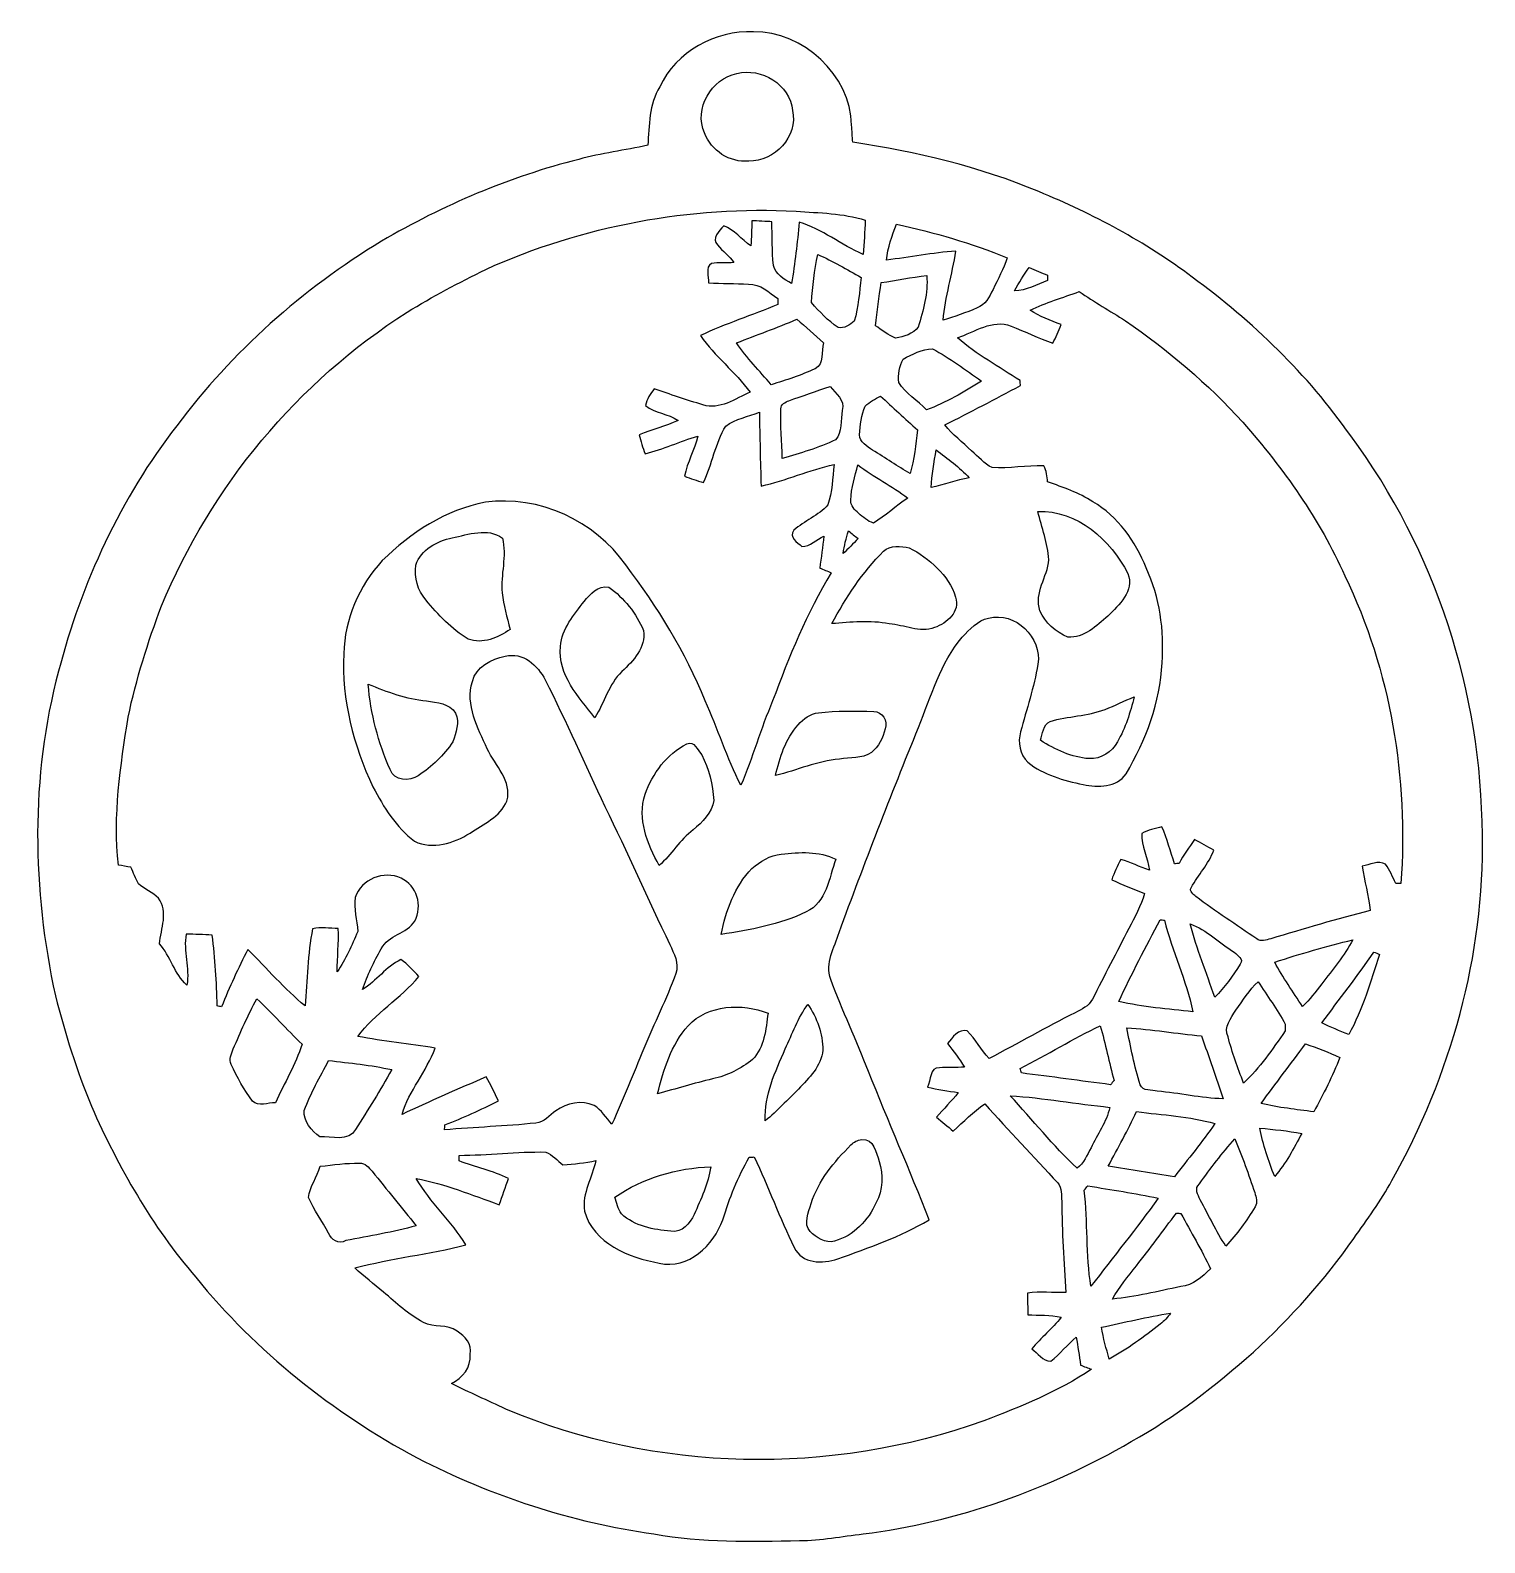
# Model space of a CAD drawing. Header units: centimetres. Extents: x -14.2 to 14.1, y -14.7 to 14.7.
import ezdxf

# ---------------------------------------------------------------- set-up
doc = ezdxf.new("R2010")
doc.units = ezdxf.units.CM
doc.header["$MEASUREMENT"] = 0
doc.layers.add('Layer 1', color=7, linetype='Continuous')

msp = doc.modelspace()

# ---------------------------------------------------------------- linework, layer by layer
at = {"layer": 'Layer 1', "color": 253}
for points, knots in [([(-1.92758, 13.63768), (-1.61219, 14.32313), (-0.84279, 14.74011), (-0.10195, 14.71224), (-0.10195, 14.71224), (0.86713, 14.7133), (1.78576, 13.87369), (1.80834, 12.89332), (1.80834, 12.89332), (1.81469, 12.78149), (1.82421, 12.6686), (1.83092, 12.55677), (1.83092, 12.55677), (3.07058, 12.37544), (4.29754, 12.08123), (5.455, 11.59581), (5.455, 11.59581), (6.51122, 11.15766), (7.53075, 10.61826), (8.4455, 9.92858), (8.4455, 9.92858), (9.62448, 9.06498), (10.69093, 8.03839), (11.5316, 6.8386), (11.5316, 6.8386), (13.18472, 4.60834), (14.08042, 1.83797), (14.09594, -0.93486), (14.09594, -0.93486), (14.14286, -3.2893), (13.47999, -5.62786), (12.33346, -7.67503), (12.33346, -7.67503), (12.11721, -8.07085), (11.85122, -8.43562), (11.59051, -8.80251), (11.59051, -8.80251), (11.02924, -9.61355), (10.35967, -10.34415), (9.63824, -11.01513), (9.63824, -11.01513), (8.89741, -11.6653), (8.11953, -12.28125), (7.25417, -12.75997), (7.25417, -12.75997), (5.65291, -13.69166), (3.87279, -14.32172), (2.03376, -14.55949), (2.03376, -14.55949), (1.62066, -14.60429), (1.21109, -14.68614), (0.79446, -14.68861), (0.79446, -14.68861), (-0.15205, -14.70307), (-1.10596, -14.73024), (-2.04153, -14.55914), (-2.04153, -14.55914), (-3.65054, -14.33266), (-5.21264, -13.81725), (-6.65692, -13.07677), (-6.65692, -13.07677), (-8.29769, -12.18882), (-9.79276, -11.00984), (-10.96821, -9.55569), (-10.96821, -9.55569), (-11.82088, -8.56509), (-12.47352, -7.41821), (-12.99986, -6.22618), (-12.99986, -6.22618), (-13.2909, -5.52909), (-13.51386, -4.80519), (-13.7033, -4.07423), (-13.7033, -4.07423), (-14.1545, -1.99884), (-14.1926, 0.18979), (-13.64262, 2.25002), (-13.64262, 2.25002), (-13.19248, 3.97192), (-12.43401, 5.62681), (-11.33687, 7.03404), (-11.33687, 7.03404), (-10.25913, 8.47796), (-8.88824, 9.6968), (-7.34907, 10.63096), (-7.34907, 10.63096), (-6.14821, 11.33158), (-4.85669, 11.88367), (-3.50767, 12.22481), (-3.50767, 12.22481), (-3.06529, 12.34299), (-2.61056, 12.40261), (-2.16359, 12.49892), (-2.16359, 12.49892), (-2.13043, 12.88521), (-2.14277, 13.2969), (-1.92758, 13.63768), (-1.92758, 13.63768), (-1.92758, 13.63768), (-1.92758, 13.63768), (-1.92758, 13.63768)], [0, 0, 0, 0, 0.03846154, 0.03846154, 0.03846154, 0.03846154, 0.07692308, 0.07692308, 0.07692308, 0.07692308, 0.11538462, 0.11538462, 0.11538462, 0.11538462, 0.15384615, 0.15384615, 0.15384615, 0.15384615, 0.19230769, 0.19230769, 0.19230769, 0.19230769, 0.23076923, 0.23076923, 0.23076923, 0.23076923, 0.26923077, 0.26923077, 0.26923077, 0.26923077, 0.30769231, 0.30769231, 0.30769231, 0.30769231, 0.34615385, 0.34615385, 0.34615385, 0.34615385, 0.38461538, 0.38461538, 0.38461538, 0.38461538, 0.42307692, 0.42307692, 0.42307692, 0.42307692, 0.46153846, 0.46153846, 0.46153846, 0.46153846, 0.5, 0.5, 0.5, 0.5, 0.53846154, 0.53846154, 0.53846154, 0.53846154, 0.57692308, 0.57692308, 0.57692308, 0.57692308, 0.61538462, 0.61538462, 0.61538462, 0.61538462, 0.65384615, 0.65384615, 0.65384615, 0.65384615, 0.69230769, 0.69230769, 0.69230769, 0.69230769, 0.73076923, 0.73076923, 0.73076923, 0.73076923, 0.76923077, 0.76923077, 0.76923077, 0.76923077, 0.80769231, 0.80769231, 0.80769231, 0.80769231, 0.84615385, 0.84615385, 0.84615385, 0.84615385, 0.88461538, 0.88461538, 0.88461538, 0.88461538, 0.92307692, 0.92307692, 0.92307692, 0.92307692, 1, 1, 1, 1]), ([(-0.42474, 13.89556), (-0.92146, 13.7982), (-1.26683, 13.21259), (-1.05869, 12.73845), (-1.05869, 12.73845), (-0.92886, 12.39767), (-0.5655, 12.15143), (-0.19579, 12.19129), (-0.19579, 12.19129), (0.31009, 12.17154), (0.76659, 12.67354), (0.65864, 13.17731), (0.65864, 13.17731), (0.60925, 13.67931), (0.05115, 14.02292), (-0.42474, 13.89556), (-0.42474, 13.89556), (-0.42474, 13.89556), (-0.42474, 13.89556), (-0.42474, 13.89556)], [0, 0, 0, 0, 0.16666667, 0.16666667, 0.16666667, 0.16666667, 0.33333333, 0.33333333, 0.33333333, 0.33333333, 0.5, 0.5, 0.5, 0.5, 0.66666667, 0.66666667, 0.66666667, 0.66666667, 1, 1, 1, 1]), ([(-5.31918, 10.08133), (-5.83847, 9.82063), (-6.3567, 9.55463), (-6.84953, 9.24631), (-6.84953, 9.24631), (-8.98208, 7.89023), (-10.67118, 5.85611), (-11.63567, 3.52213), (-11.63567, 3.52213), (-11.90413, 2.81693), (-12.12603, 2.09374), (-12.28654, 1.35678), (-12.28654, 1.35678), (-12.43401, 0.40323), (-12.58429, -0.56092), (-12.47458, -1.52788), (-12.47458, -1.52788), (-12.39379, -1.54023), (-12.313, -1.55399), (-12.23186, -1.5681), (-12.23186, -1.5681), (-12.18424, -1.67711), (-12.13732, -1.78576), (-12.08405, -1.89301), (-12.08405, -1.89301), (-11.96869, -2.00343), (-11.80006, -2.04682), (-11.69705, -2.17205), (-11.69705, -2.17205), (-11.49879, -2.4317), (-11.64378, -2.76684), (-11.67553, -3.05858), (-11.67553, -3.05858), (-11.45963, -3.30235), (-11.38802, -3.64631), (-11.14002, -3.86433), (-11.14002, -3.86433), (-11.08146, -3.53307), (-11.22045, -3.20146), (-11.15342, -2.87055), (-11.15342, -2.87055), (-10.98515, -2.8762), (-10.81723, -2.88149), (-10.6486, -2.88854), (-10.6486, -2.88854), (-10.59109, -3.34645), (-10.5604, -3.80753), (-10.54982, -4.26896), (-10.54982, -4.26896), (-10.5283, -4.2739), (-10.48526, -4.28413), (-10.46374, -4.28907), (-10.46374, -4.28907), (-10.31275, -3.90701), (-10.14448, -3.53201), (-9.9508, -3.16971), (-9.9508, -3.16971), (-9.58638, -3.54224), (-9.2396, -3.93418), (-8.83991, -4.27108), (-8.83991, -4.27108), (-8.79299, -3.76943), (-8.79369, -3.26143), (-8.69244, -2.76648), (-8.69244, -2.76648), (-8.52981, -2.72027), (-8.35766, -2.76754), (-8.19185, -2.76154), (-8.19185, -2.76154), (-8.18092, -3.04271), (-8.21196, -3.32317), (-8.21408, -3.60468), (-8.21408, -3.60468), (-8.04545, -3.36303), (-7.92586, -3.09069), (-7.81262, -2.82046), (-7.81262, -2.82046), (-7.81756, -2.5975), (-7.90258, -2.38019), (-7.86236, -2.15618), (-7.86236, -2.15618), (-7.74629, -1.80375), (-7.30356, -1.61854), (-6.96913, -1.784), (-6.96913, -1.784), (-6.6548, -1.91417), (-6.54861, -2.32375), (-6.69749, -2.6162), (-6.69749, -2.6162), (-6.85729, -2.86632), (-7.2196, -2.88502), (-7.35365, -3.15666), (-7.35365, -3.15666), (-7.49618, -3.41066), (-7.62847, -3.67348), (-7.71737, -3.95146), (-7.71737, -3.95146), (-7.44926, -3.78425), (-7.25876, -3.50732), (-6.97442, -3.36832), (-6.97442, -3.36832), (-6.83648, -3.45334), (-6.73594, -3.58422), (-6.61988, -3.69535), (-6.61988, -3.69535), (-6.97689, -4.12503), (-7.4803, -4.4136), (-7.81297, -4.86445), (-7.81297, -4.86445), (-7.31414, -4.96252), (-6.80685, -5.00345), (-6.30696, -5.0927), (-6.30696, -5.0927), (-6.47171, -5.54708), (-6.81214, -5.91926), (-6.95008, -6.38387), (-6.95008, -6.38387), (-6.40715, -6.13022), (-5.85893, -5.88892), (-5.3086, -5.65185), (-5.3086, -5.65185), (-5.22288, -5.80496), (-5.14385, -5.96194), (-5.07365, -6.12281), (-5.07365, -6.12281), (-5.41338, -6.29391), (-5.7598, -6.45089), (-6.1154, -6.5853), (-6.1154, -6.5853), (-6.11717, -6.6107), (-6.12034, -6.66186), (-6.12175, -6.68726), (-6.12175, -6.68726), (-5.5305, -6.62764), (-4.93501, -6.62058), (-4.34481, -6.55214), (-4.34481, -6.55214), (-4.17971, -6.53697), (-4.07635, -6.40433), (-3.95076, -6.31507), (-3.95076, -6.31507), (-3.74368, -6.15632), (-3.45087, -6.10306), (-3.20887, -6.21101), (-3.20887, -6.21101), (-3.05823, -6.29356), (-2.97921, -6.45478), (-2.85997, -6.5719), (-2.85997, -6.5719), (-2.64795, -6.08365), (-2.4444, -5.59188), (-2.23661, -5.10187), (-2.23661, -5.10187), (-2.04011, -4.6101), (-1.79493, -4.13773), (-1.61678, -3.6389), (-1.61678, -3.6389), (-1.54481, -3.43958), (-1.65559, -3.25085), (-1.73214, -3.07375), (-1.73214, -3.07375), (-2.16606, -2.18334), (-2.56011, -1.27388), (-2.99967, -0.38629), (-2.99967, -0.38629), (-3.37714, 0.44027), (-3.75214, 1.26859), (-4.15996, 2.08068), (-4.15996, 2.08068), (-4.30565, 2.36255), (-4.59281, 2.6349), (-4.94136, 2.54212), (-4.94136, 2.54212), (-5.20524, 2.48779), (-5.51427, 2.33821), (-5.57742, 2.05176), (-5.57742, 2.05176), (-5.72488, 1.59702), (-5.46947, 1.14476), (-5.29096, 0.73836), (-5.29096, 0.73836), (-5.13574, 0.4124), (-4.79743, 0.11218), (-4.90714, -0.27799), (-4.90714, -0.27799), (-5.03661, -0.58632), (-5.36434, -0.72884), (-5.62504, -0.90276), (-5.62504, -0.90276), (-5.93901, -1.10243), (-6.35388, -1.23331), (-6.70736, -1.06221), (-6.70736, -1.06221), (-7.06826, -0.79199), (-7.30814, -0.39652), (-7.51558, -0.00353), (-7.51558, -0.00353), (-7.90046, 0.80222), (-8.12694, 1.69545), (-8.08637, 2.59221), (-8.08637, 2.59221), (-8.0645, 3.26073), (-7.79463, 3.91901), (-7.3339, 4.40549), (-7.3339, 4.40549), (-6.78462, 4.95512), (-6.09918, 5.39644), (-5.32694, 5.54284), (-5.32694, 5.54284), (-4.27955, 5.68678), (-3.19334, 5.18372), (-2.59292, 4.32153), (-2.59292, 4.32153), (-1.96779, 3.51049), (-1.43298, 2.6229), (-1.04352, 1.67428), (-1.04352, 1.67428), (-0.80186, 1.1303), (-0.61877, 0.56127), (-0.34996, 0.02928), (-0.34996, 0.02928), (-0.11677, 0.56621), (0.03669, 1.13418), (0.27058, 1.67146), (0.27058, 1.67146), (0.58879, 2.53048), (0.93451, 3.38526), (1.41146, 4.17019), (1.41146, 4.17019), (1.33632, 4.20123), (1.26153, 4.23192), (1.18639, 4.26191), (1.18639, 4.26191), (1.21391, 4.46969), (1.24778, 4.67642), (1.26506, 4.88527), (1.26506, 4.88527), (1.12501, 4.82424), (1.00259, 4.67395), (0.84032, 4.68383), (0.84032, 4.68383), (0.75177, 4.75544), (0.58103, 4.87045), (0.68192, 4.99674), (0.68192, 4.99674), (0.88688, 5.18231), (1.16134, 5.28355), (1.34655, 5.49063), (1.34655, 5.49063), (1.42981, 5.74428), (1.44004, 6.01592), (1.46861, 6.27944), (1.46861, 6.27944), (0.98496, 6.17114), (0.52987, 5.96653), (0.04657, 5.85823), (0.04657, 5.85823), (0.02716, 6.3373), (0.02293, 6.81673), (0.01129, 7.2958), (0.01129, 7.2958), (-0.20743, 7.21219), (-0.45367, 7.17056), (-0.64241, 7.02874), (-0.64241, 7.02874), (-0.85125, 6.69219), (-0.90205, 6.28332), (-1.07844, 5.92949), (-1.07844, 5.92949), (-1.20368, 5.96512), (-1.32609, 6.00604), (-1.44815, 6.05049), (-1.44815, 6.05049), (-1.39453, 6.32248), (-1.25166, 6.56484), (-1.18816, 6.83331), (-1.18816, 6.83331), (-1.53282, 6.72747), (-1.86337, 6.57719), (-2.21368, 6.4897), (-2.21368, 6.4897), (-2.2606, 6.60929), (-2.29764, 6.73312), (-2.32904, 6.85729), (-2.32904, 6.85729), (-2.07857, 6.95501), (-1.81716, 7.02381), (-1.57304, 7.13669), (-1.57304, 7.13669), (-1.76636, 7.27216), (-2.02706, 7.27534), (-2.20557, 7.43056), (-2.20557, 7.43056), (-2.18158, 7.55227), (-2.10714, 7.65457), (-2.03906, 7.75511), (-2.03906, 7.75511), (-1.72367, 7.64611), (-1.40864, 7.53639), (-1.08867, 7.44149), (-1.08867, 7.44149), (-0.76341, 7.3339), (-0.45579, 7.56144), (-0.17039, 7.68879), (-0.17039, 7.68879), (-0.45896, 8.08567), (-0.85831, 8.38764), (-1.13806, 8.79052), (-1.13806, 8.79052), (-0.64805, 9.0237), (-0.12912, 9.18598), (0.37042, 9.39553), (0.37042, 9.39553), (0.37112, 9.42481), (0.37289, 9.48372), (0.37359, 9.51301), (0.37359, 9.51301), (0.19791, 9.62695), (0.03104, 9.80405), (-0.19756, 9.79241), (-0.19756, 9.79241), (-0.45791, 9.80475), (-0.71861, 9.80475), (-0.97861, 9.81992), (-0.97861, 9.81992), (-0.96626, 9.94057), (-1.05234, 10.12014), (-0.92357, 10.19422), (-0.92357, 10.19422), (-0.77929, 10.22103), (-0.63077, 10.20269), (-0.48472, 10.21327), (-0.48472, 10.21327), (-0.57714, 10.34027), (-0.70168, 10.43834), (-0.80328, 10.55688), (-0.80328, 10.55688), (-0.93521, 10.67647), (-0.76659, 10.83345), (-0.68333, 10.92835), (-0.68333, 10.92835), (-0.47237, 10.85603), (-0.33973, 10.65777), (-0.15416, 10.54065), (-0.15416, 10.54065), (-0.13864, 10.70292), (-0.14005, 10.86591), (-0.13229, 11.02819), (-0.13229, 11.02819), (-0.03528, 11.0236), (0.15804, 11.01443), (0.25471, 11.00984), (0.25471, 11.00984), (0.26388, 10.72586), (0.25647, 10.44081), (0.2861, 10.15718), (0.2861, 10.15718), (0.33408, 9.98679), (0.49389, 9.88448), (0.64029, 9.80369), (0.64029, 9.80369), (0.69956, 10.20127), (0.75671, 10.59921), (0.78458, 10.99996), (0.78458, 10.99996), (1.23507, 10.86873), (1.60373, 10.55688), (2.03235, 10.37237), (2.03235, 10.37237), (2.05387, 10.59462), (2.06199, 10.81828), (2.07433, 11.04089), (2.07433, 11.04089), (1.63971, 11.17812), (1.17969, 11.17741), (0.72954, 11.21586), (0.72954, 11.21586), (-1.33773, 11.32558), (-3.43147, 10.93153), (-5.31918, 10.08133), (-5.31918, 10.08133), (-5.31918, 10.08133), (-5.31918, 10.08133), (-5.31918, 10.08133)], [0, 0, 0, 0, 0.01030928, 0.01030928, 0.01030928, 0.01030928, 0.02061856, 0.02061856, 0.02061856, 0.02061856, 0.03092784, 0.03092784, 0.03092784, 0.03092784, 0.04123711, 0.04123711, 0.04123711, 0.04123711, 0.05154639, 0.05154639, 0.05154639, 0.05154639, 0.06185567, 0.06185567, 0.06185567, 0.06185567, 0.07216495, 0.07216495, 0.07216495, 0.07216495, 0.08247423, 0.08247423, 0.08247423, 0.08247423, 0.09278351, 0.09278351, 0.09278351, 0.09278351, 0.10309278, 0.10309278, 0.10309278, 0.10309278, 0.11340206, 0.11340206, 0.11340206, 0.11340206, 0.12371134, 0.12371134, 0.12371134, 0.12371134, 0.13402062, 0.13402062, 0.13402062, 0.13402062, 0.1443299, 0.1443299, 0.1443299, 0.1443299, 0.15463918, 0.15463918, 0.15463918, 0.15463918, 0.16494845, 0.16494845, 0.16494845, 0.16494845, 0.17525773, 0.17525773, 0.17525773, 0.17525773, 0.18556701, 0.18556701, 0.18556701, 0.18556701, 0.19587629, 0.19587629, 0.19587629, 0.19587629, 0.20618557, 0.20618557, 0.20618557, 0.20618557, 0.21649485, 0.21649485, 0.21649485, 0.21649485, 0.22680412, 0.22680412, 0.22680412, 0.22680412, 0.2371134, 0.2371134, 0.2371134, 0.2371134, 0.24742268, 0.24742268, 0.24742268, 0.24742268, 0.25773196, 0.25773196, 0.25773196, 0.25773196, 0.26804124, 0.26804124, 0.26804124, 0.26804124, 0.27835052, 0.27835052, 0.27835052, 0.27835052, 0.28865979, 0.28865979, 0.28865979, 0.28865979, 0.29896907, 0.29896907, 0.29896907, 0.29896907, 0.30927835, 0.30927835, 0.30927835, 0.30927835, 0.31958763, 0.31958763, 0.31958763, 0.31958763, 0.32989691, 0.32989691, 0.32989691, 0.32989691, 0.34020619, 0.34020619, 0.34020619, 0.34020619, 0.35051546, 0.35051546, 0.35051546, 0.35051546, 0.36082474, 0.36082474, 0.36082474, 0.36082474, 0.37113402, 0.37113402, 0.37113402, 0.37113402, 0.3814433, 0.3814433, 0.3814433, 0.3814433, 0.39175258, 0.39175258, 0.39175258, 0.39175258, 0.40206186, 0.40206186, 0.40206186, 0.40206186, 0.41237113, 0.41237113, 0.41237113, 0.41237113, 0.42268041, 0.42268041, 0.42268041, 0.42268041, 0.43298969, 0.43298969, 0.43298969, 0.43298969, 0.44329897, 0.44329897, 0.44329897, 0.44329897, 0.45360825, 0.45360825, 0.45360825, 0.45360825, 0.46391753, 0.46391753, 0.46391753, 0.46391753, 0.4742268, 0.4742268, 0.4742268, 0.4742268, 0.48453608, 0.48453608, 0.48453608, 0.48453608, 0.49484536, 0.49484536, 0.49484536, 0.49484536, 0.50515464, 0.50515464, 0.50515464, 0.50515464, 0.51546392, 0.51546392, 0.51546392, 0.51546392, 0.5257732, 0.5257732, 0.5257732, 0.5257732, 0.53608247, 0.53608247, 0.53608247, 0.53608247, 0.54639175, 0.54639175, 0.54639175, 0.54639175, 0.55670103, 0.55670103, 0.55670103, 0.55670103, 0.56701031, 0.56701031, 0.56701031, 0.56701031, 0.57731959, 0.57731959, 0.57731959, 0.57731959, 0.58762887, 0.58762887, 0.58762887, 0.58762887, 0.59793814, 0.59793814, 0.59793814, 0.59793814, 0.60824742, 0.60824742, 0.60824742, 0.60824742, 0.6185567, 0.6185567, 0.6185567, 0.6185567, 0.62886598, 0.62886598, 0.62886598, 0.62886598, 0.63917526, 0.63917526, 0.63917526, 0.63917526, 0.64948454, 0.64948454, 0.64948454, 0.64948454, 0.65979381, 0.65979381, 0.65979381, 0.65979381, 0.67010309, 0.67010309, 0.67010309, 0.67010309, 0.68041237, 0.68041237, 0.68041237, 0.68041237, 0.69072165, 0.69072165, 0.69072165, 0.69072165, 0.70103093, 0.70103093, 0.70103093, 0.70103093, 0.71134021, 0.71134021, 0.71134021, 0.71134021, 0.72164948, 0.72164948, 0.72164948, 0.72164948, 0.73195876, 0.73195876, 0.73195876, 0.73195876, 0.74226804, 0.74226804, 0.74226804, 0.74226804, 0.75257732, 0.75257732, 0.75257732, 0.75257732, 0.7628866, 0.7628866, 0.7628866, 0.7628866, 0.77319588, 0.77319588, 0.77319588, 0.77319588, 0.78350515, 0.78350515, 0.78350515, 0.78350515, 0.79381443, 0.79381443, 0.79381443, 0.79381443, 0.80412371, 0.80412371, 0.80412371, 0.80412371, 0.81443299, 0.81443299, 0.81443299, 0.81443299, 0.82474227, 0.82474227, 0.82474227, 0.82474227, 0.83505155, 0.83505155, 0.83505155, 0.83505155, 0.84536082, 0.84536082, 0.84536082, 0.84536082, 0.8556701, 0.8556701, 0.8556701, 0.8556701, 0.86597938, 0.86597938, 0.86597938, 0.86597938, 0.87628866, 0.87628866, 0.87628866, 0.87628866, 0.88659794, 0.88659794, 0.88659794, 0.88659794, 0.89690722, 0.89690722, 0.89690722, 0.89690722, 0.90721649, 0.90721649, 0.90721649, 0.90721649, 0.91752577, 0.91752577, 0.91752577, 0.91752577, 0.92783505, 0.92783505, 0.92783505, 0.92783505, 0.93814433, 0.93814433, 0.93814433, 0.93814433, 0.94845361, 0.94845361, 0.94845361, 0.94845361, 0.95876289, 0.95876289, 0.95876289, 0.95876289, 0.96907216, 0.96907216, 0.96907216, 0.96907216, 0.97938144, 0.97938144, 0.97938144, 0.97938144, 1, 1, 1, 1]), ([(2.68605, 10.96328), (2.59327, 10.7382), (2.51566, 10.50466), (2.48708, 10.2616), (2.48708, 10.2616), (2.93758, 10.31487), (3.38384, 10.40518), (3.83716, 10.43587), (3.83716, 10.43587), (3.77296, 9.98361), (3.63044, 9.54511), (3.58987, 9.08897), (3.58987, 9.08897), (3.81353, 9.16058), (4.03648, 9.23678), (4.25309, 9.32886), (4.25309, 9.32886), (4.41078, 9.38601), (4.49121, 9.54617), (4.56318, 9.68728), (4.56318, 9.68728), (4.6549, 9.89401), (4.77626, 10.08768), (4.8387, 10.30676), (4.8387, 10.30676), (4.14443, 10.59533), (3.41842, 10.79747), (2.68605, 10.96328), (2.68605, 10.96328), (2.68605, 10.96328), (2.68605, 10.96328), (2.68605, 10.96328)], [0, 0, 0, 0, 0.11111111, 0.11111111, 0.11111111, 0.11111111, 0.22222222, 0.22222222, 0.22222222, 0.22222222, 0.33333333, 0.33333333, 0.33333333, 0.33333333, 0.44444444, 0.44444444, 0.44444444, 0.44444444, 0.55555556, 0.55555556, 0.55555556, 0.55555556, 0.66666667, 0.66666667, 0.66666667, 0.66666667, 0.77777778, 0.77777778, 0.77777778, 0.77777778, 1, 1, 1, 1]), ([(1.14794, 10.37131), (1.07879, 10.06263), (1.05128, 9.7469), (1.02482, 9.43222), (1.02482, 9.43222), (1.18392, 9.25795), (1.34549, 9.08085), (1.54376, 8.94927), (1.54376, 8.94927), (1.65806, 8.92351), (1.78294, 8.99724), (1.85879, 9.07415), (1.85879, 9.07415), (1.94416, 9.34932), (1.96003, 9.64071), (1.99566, 9.9254), (1.99566, 9.9254), (1.71415, 10.07604), (1.44145, 10.24502), (1.14794, 10.37131), (1.14794, 10.37131), (1.14794, 10.37131), (1.14794, 10.37131), (1.14794, 10.37131)], [0, 0, 0, 0, 0.14285714, 0.14285714, 0.14285714, 0.14285714, 0.28571429, 0.28571429, 0.28571429, 0.28571429, 0.42857143, 0.42857143, 0.42857143, 0.42857143, 0.57142857, 0.57142857, 0.57142857, 0.57142857, 0.71428571, 0.71428571, 0.71428571, 0.71428571, 1, 1, 1, 1]), ([(5.26697, 10.11802), (5.15832, 9.97479), (5.06977, 9.81781), (4.9844, 9.66011), (4.9844, 9.66011), (5.21229, 9.6707), (5.41443, 9.78394), (5.62257, 9.86649), (5.62257, 9.86649), (5.62363, 9.89118), (5.6261, 9.94092), (5.62751, 9.96562), (5.62751, 9.96562), (5.50721, 10.01642), (5.38656, 10.06722), (5.26697, 10.11802), (5.26697, 10.11802), (5.26697, 10.11802), (5.26697, 10.11802), (5.26697, 10.11802)], [0, 0, 0, 0, 0.16666667, 0.16666667, 0.16666667, 0.16666667, 0.33333333, 0.33333333, 0.33333333, 0.33333333, 0.5, 0.5, 0.5, 0.5, 0.66666667, 0.66666667, 0.66666667, 0.66666667, 1, 1, 1, 1]), ([(2.38337, 9.8238), (2.34244, 9.54405), (2.30434, 9.26359), (2.27189, 8.98278), (2.27189, 8.98278), (2.40242, 8.90411), (2.51989, 8.79052), (2.66453, 8.7436), (2.66453, 8.7436), (2.82434, 8.76759), (3.00743, 8.81874), (3.10656, 8.95562), (3.10656, 8.95562), (3.20075, 9.28088), (3.30306, 9.61849), (3.27201, 9.96174), (3.27201, 9.96174), (2.97427, 9.9254), (2.68005, 9.86649), (2.38337, 9.8238), (2.38337, 9.8238), (2.38337, 9.8238), (2.38337, 9.8238), (2.38337, 9.8238)], [0, 0, 0, 0, 0.14285714, 0.14285714, 0.14285714, 0.14285714, 0.28571429, 0.28571429, 0.28571429, 0.28571429, 0.42857143, 0.42857143, 0.42857143, 0.42857143, 0.57142857, 0.57142857, 0.57142857, 0.57142857, 0.71428571, 0.71428571, 0.71428571, 0.71428571, 1, 1, 1, 1]), ([(6.24276, 9.64706), (5.92067, 9.53417), (5.5947, 9.42869), (5.28426, 9.28687), (5.28426, 9.28687), (5.47123, 9.1634), (5.68325, 9.0872), (5.88962, 9.00395), (5.88962, 9.00395), (5.84412, 8.87977), (5.78908, 8.75947), (5.72805, 8.642), (5.72805, 8.642), (5.45183, 8.73936), (5.1883, 8.86954), (4.91561, 8.97502), (4.91561, 8.97502), (4.55189, 9.12036), (4.20582, 8.8586), (3.87033, 8.74783), (3.87033, 8.74783), (4.24251, 8.42327), (4.6796, 8.17986), (5.09305, 7.91281), (5.09305, 7.91281), (5.09446, 7.88846), (5.09658, 7.83978), (5.09764, 7.81544), (5.09764, 7.81544), (4.60622, 7.55968), (4.11939, 7.29544), (3.62232, 7.05062), (3.62232, 7.05062), (3.77543, 6.86117), (3.97157, 6.71301), (4.14584, 6.54403), (4.14584, 6.54403), (4.27602, 6.43361), (4.38997, 6.29426), (4.54554, 6.21806), (4.54554, 6.21806), (4.87962, 6.18984), (5.21582, 6.26957), (5.55096, 6.25016), (5.55096, 6.25016), (5.61481, 6.15985), (5.61269, 6.04379), (5.62751, 5.93831), (5.62751, 5.93831), (5.93125, 5.83671), (6.23641, 5.72735), (6.50804, 5.55413), (6.50804, 5.55413), (6.99699, 5.26803), (7.33884, 4.78261), (7.54803, 4.26473), (7.54803, 4.26473), (7.81156, 3.6897), (7.90399, 3.04518), (7.85566, 2.41653), (7.85566, 2.41653), (7.82391, 1.64747), (7.53886, 0.91087), (7.1561, 0.25118), (7.1561, 0.25118), (6.96983, -0.02011), (6.60717, -0.01482), (6.32072, 0.04233), (6.32072, 0.04233), (5.94148, 0.12453), (5.54743, 0.22895), (5.2391, 0.47625), (5.2391, 0.47625), (5.08776, 0.62618), (5.04225, 0.86995), (5.0994, 1.07209), (5.0994, 1.07209), (5.22111, 1.50777), (5.36011, 1.94098), (5.43807, 2.38725), (5.43807, 2.38725), (5.52309, 2.90266), (4.99428, 3.42371), (4.4771, 3.28436), (4.4771, 3.28436), (4.26191, 3.24485), (4.11021, 3.06246), (3.96311, 2.91571), (3.96311, 2.91571), (3.53413, 2.40947), (3.35597, 1.76036), (3.11256, 1.15711), (3.11256, 1.15711), (2.5721, -0.16475), (2.05987, -1.49825), (1.56316, -2.83669), (1.56316, -2.83669), (1.47673, -3.13373), (1.28411, -3.43606), (1.4037, -3.75356), (1.4037, -3.75356), (1.62384, -4.36245), (1.90535, -4.9463), (2.1396, -5.54955), (2.1396, -5.54955), (2.51848, -6.51863), (2.9464, -7.46866), (3.31717, -8.44056), (3.31717, -8.44056), (2.75837, -8.76547), (2.14454, -8.98349), (1.53811, -9.19939), (1.53811, -9.19939), (1.24531, -9.30028), (0.83785, -9.29746), (0.69144, -8.97714), (0.69144, -8.97714), (0.41099, -8.39893), (0.18309, -7.79639), (-0.08819, -7.2136), (-0.08819, -7.2136), (-0.11324, -7.21501), (-0.16369, -7.21783), (-0.18874, -7.21924), (-0.18874, -7.21924), (-0.40675, -7.60377), (-0.57079, -8.01511), (-0.69991, -8.43739), (-0.69991, -8.43739), (-0.88265, -8.93374), (-1.36666, -9.41952), (-1.94275, -9.28088), (-1.94275, -9.28088), (-2.53083, -9.17857), (-3.21769, -8.89882), (-3.3976, -8.26629), (-3.3976, -8.26629), (-3.44382, -7.9188), (-3.2445, -7.61224), (-3.17112, -7.28451), (-3.17112, -7.28451), (-3.38384, -7.3279), (-3.60045, -7.35118), (-3.8167, -7.36459), (-3.8167, -7.36459), (-3.92959, -7.28557), (-4.01884, -7.16809), (-4.14831, -7.11729), (-4.14831, -7.11729), (-4.71241, -7.10636), (-5.27509, -7.17797), (-5.83918, -7.18326), (-5.83918, -7.18326), (-5.83918, -7.21042), (-5.83918, -7.26475), (-5.83918, -7.29192), (-5.83918, -7.29192), (-5.51744, -7.40445), (-5.18548, -7.48912), (-4.87398, -7.62988), (-4.87398, -7.62988), (-4.93289, -7.80168), (-4.99322, -7.97384), (-5.05778, -8.14388), (-5.05778, -8.14388), (-5.58976, -7.95302), (-6.11752, -7.73712), (-6.67491, -7.63164), (-6.67491, -7.63164), (-6.40256, -8.10048), (-5.98664, -8.46667), (-5.70442, -8.92739), (-5.70442, -8.92739), (-6.42056, -9.10766), (-7.15892, -9.1888), (-7.87224, -9.37613), (-7.87224, -9.37613), (-7.68844, -9.53876), (-7.4997, -9.69469), (-7.30885, -9.8492), (-7.30885, -9.8492), (-7.06155, -10.0584), (-6.82308, -10.28524), (-6.5338, -10.43623), (-6.5338, -10.43623), (-6.3306, -10.54876), (-6.06813, -10.45986), (-5.87763, -10.60626), (-5.87763, -10.60626), (-5.72735, -10.70257), (-5.57742, -10.86062), (-5.62363, -11.05994), (-5.62363, -11.05994), (-5.59682, -11.30759), (-5.77215, -11.52454), (-5.98558, -11.62544), (-5.98558, -11.62544), (-5.6388, -11.80359), (-5.28038, -11.9574), (-4.92866, -12.12568), (-4.92866, -12.12568), (-1.99778, -13.36393), (1.39136, -13.42743), (4.38185, -12.35569), (4.38185, -12.35569), (5.10716, -12.07946), (5.83565, -11.78454), (6.48264, -11.34957), (6.48264, -11.34957), (6.41103, -11.32205), (6.33942, -11.2963), (6.2678, -11.26984), (6.2678, -11.26984), (6.24346, -11.08675), (6.21594, -10.90366), (6.18561, -10.72162), (6.18561, -10.72162), (6.01274, -10.87085), (5.86846, -11.05359), (5.68678, -11.19258), (5.68678, -11.19258), (5.53085, -11.19152), (5.43242, -11.03524), (5.31707, -10.94916), (5.31707, -10.94916), (5.50122, -10.73856), (5.71535, -10.55582), (5.89068, -10.33745), (5.89068, -10.33745), (5.67796, -10.28841), (5.45782, -10.2997), (5.24122, -10.28947), (5.24122, -10.28947), (5.23981, -10.18328), (5.23628, -9.97056), (5.23452, -9.86437), (5.23452, -9.86437), (5.48287, -9.83227), (5.73299, -9.85908), (5.98276, -9.85696), (5.98276, -9.85696), (5.93831, -9.26324), (5.91185, -8.66846), (5.90127, -8.07332), (5.90127, -8.07332), (5.89245, -7.95514), (5.90585, -7.81932), (5.82612, -7.72054), (5.82612, -7.72054), (5.35552, -7.20337), (4.86692, -6.70278), (4.40443, -6.1782), (4.40443, -6.1782), (4.18006, -6.3313), (3.98674, -6.52321), (3.78954, -6.70877), (3.78954, -6.70877), (3.67912, -6.62129), (3.57152, -6.52921), (3.46322, -6.43961), (3.46322, -6.43961), (3.6001, -6.27556), (3.75426, -6.12669), (3.88691, -5.95912), (3.88691, -5.95912), (3.68653, -5.92667), (3.48509, -5.89668), (3.28683, -5.85117), (3.28683, -5.85117), (3.35104, -5.72523), (3.32952, -5.46594), (3.52072, -5.47405), (3.52072, -5.47405), (3.68371, -5.4677), (3.84598, -5.47123), (4.00932, -5.46276), (4.00932, -5.46276), (3.91195, -5.30013), (3.78954, -5.15373), (3.67736, -5.00239), (3.67736, -5.00239), (3.77119, -4.8895), (3.89008, -4.70923), (4.05941, -4.75827), (4.05941, -4.75827), (4.22875, -4.91314), (4.32364, -5.13468), (4.4891, -5.29555), (4.4891, -5.29555), (5.0486, -5.00168), (5.59647, -4.68559), (6.16197, -4.40302), (6.16197, -4.40302), (6.28685, -4.33634), (6.43608, -4.27673), (6.49958, -4.13949), (6.49958, -4.13949), (6.73488, -3.68018), (6.96877, -3.2198), (7.21078, -2.76401), (7.21078, -2.76401), (7.32155, -2.54), (7.44396, -2.32022), (7.51558, -2.07963), (7.51558, -2.07963), (7.30144, -1.99143), (7.08166, -1.91629), (6.87493, -1.81116), (6.87493, -1.81116), (6.92326, -1.67393), (6.98747, -1.54376), (7.05344, -1.41464), (7.05344, -1.41464), (7.24359, -1.47108), (7.42068, -1.56316), (7.60906, -1.62489), (7.60906, -1.62489), (7.58543, -1.38324), (7.44008, -1.15429), (7.46513, -0.91017), (7.46513, -0.91017), (7.58261, -0.83785), (7.7216, -0.81456), (7.85354, -0.77964), (7.85354, -0.77964), (7.95126, -1.01388), (8.02287, -1.25836), (8.09907, -1.50036), (8.09907, -1.50036), (8.12165, -1.4986), (8.16716, -1.49472), (8.19009, -1.4926), (8.19009, -1.4926), (8.27405, -1.32856), (8.38235, -1.17934), (8.48924, -1.02976), (8.48924, -1.02976), (8.61483, -1.09749), (8.73795, -1.16699), (8.86389, -1.23684), (8.86389, -1.23684), (8.76229, -1.5053), (8.56156, -1.71803), (8.42539, -1.96638), (8.42539, -1.96638), (8.37741, -2.04011), (8.46914, -2.09268), (8.51464, -2.13854), (8.51464, -2.13854), (8.89882, -2.42888), (9.30381, -2.69099), (9.69998, -2.96474), (9.69998, -2.96474), (9.78253, -3.02578), (9.88519, -2.9845), (9.97338, -2.96192), (9.97338, -2.96192), (10.6172, -2.7686), (11.26172, -2.57704), (11.9126, -2.40877), (11.9126, -2.40877), (11.87626, -2.11878), (11.80324, -1.8355), (11.7542, -1.54764), (11.7542, -1.54764), (11.90202, -1.52224), (12.071, -1.42346), (12.20999, -1.51095), (12.20999, -1.51095), (12.2996, -1.6196), (12.3444, -1.75824), (12.40755, -1.88383), (12.40755, -1.88383), (12.43295, -1.88419), (12.4841, -1.88489), (12.50985, -1.88489), (12.50985, -1.88489), (12.65837, 0.16157), (12.31159, 2.25848), (11.41659, 4.11092), (11.41659, 4.11092), (10.92835, 5.21018), (10.22138, 6.20042), (9.4294, 7.10106), (9.4294, 7.10106), (8.75242, 7.85319), (7.97066, 8.50336), (7.14163, 9.08085), (7.14163, 9.08085), (6.84142, 9.26888), (6.53591, 9.4488), (6.24276, 9.64706), (6.24276, 9.64706), (6.24276, 9.64706), (6.24276, 9.64706), (6.24276, 9.64706)], [0, 0, 0, 0, 0.01, 0.01, 0.01, 0.01, 0.02, 0.02, 0.02, 0.02, 0.03, 0.03, 0.03, 0.03, 0.04, 0.04, 0.04, 0.04, 0.05, 0.05, 0.05, 0.05, 0.06, 0.06, 0.06, 0.06, 0.07, 0.07, 0.07, 0.07, 0.08, 0.08, 0.08, 0.08, 0.09, 0.09, 0.09, 0.09, 0.1, 0.1, 0.1, 0.1, 0.11, 0.11, 0.11, 0.11, 0.12, 0.12, 0.12, 0.12, 0.13, 0.13, 0.13, 0.13, 0.14, 0.14, 0.14, 0.14, 0.15, 0.15, 0.15, 0.15, 0.16, 0.16, 0.16, 0.16, 0.17, 0.17, 0.17, 0.17, 0.18, 0.18, 0.18, 0.18, 0.19, 0.19, 0.19, 0.19, 0.2, 0.2, 0.2, 0.2, 0.21, 0.21, 0.21, 0.21, 0.22, 0.22, 0.22, 0.22, 0.23, 0.23, 0.23, 0.23, 0.24, 0.24, 0.24, 0.24, 0.25, 0.25, 0.25, 0.25, 0.26, 0.26, 0.26, 0.26, 0.27, 0.27, 0.27, 0.27, 0.28, 0.28, 0.28, 0.28, 0.29, 0.29, 0.29, 0.29, 0.3, 0.3, 0.3, 0.3, 0.31, 0.31, 0.31, 0.31, 0.32, 0.32, 0.32, 0.32, 0.33, 0.33, 0.33, 0.33, 0.34, 0.34, 0.34, 0.34, 0.35, 0.35, 0.35, 0.35, 0.36, 0.36, 0.36, 0.36, 0.37, 0.37, 0.37, 0.37, 0.38, 0.38, 0.38, 0.38, 0.39, 0.39, 0.39, 0.39, 0.4, 0.4, 0.4, 0.4, 0.41, 0.41, 0.41, 0.41, 0.42, 0.42, 0.42, 0.42, 0.43, 0.43, 0.43, 0.43, 0.44, 0.44, 0.44, 0.44, 0.45, 0.45, 0.45, 0.45, 0.46, 0.46, 0.46, 0.46, 0.47, 0.47, 0.47, 0.47, 0.48, 0.48, 0.48, 0.48, 0.49, 0.49, 0.49, 0.49, 0.5, 0.5, 0.5, 0.5, 0.51, 0.51, 0.51, 0.51, 0.52, 0.52, 0.52, 0.52, 0.53, 0.53, 0.53, 0.53, 0.54, 0.54, 0.54, 0.54, 0.55, 0.55, 0.55, 0.55, 0.56, 0.56, 0.56, 0.56, 0.57, 0.57, 0.57, 0.57, 0.58, 0.58, 0.58, 0.58, 0.59, 0.59, 0.59, 0.59, 0.6, 0.6, 0.6, 0.6, 0.61, 0.61, 0.61, 0.61, 0.62, 0.62, 0.62, 0.62, 0.63, 0.63, 0.63, 0.63, 0.64, 0.64, 0.64, 0.64, 0.65, 0.65, 0.65, 0.65, 0.66, 0.66, 0.66, 0.66, 0.67, 0.67, 0.67, 0.67, 0.68, 0.68, 0.68, 0.68, 0.69, 0.69, 0.69, 0.69, 0.7, 0.7, 0.7, 0.7, 0.71, 0.71, 0.71, 0.71, 0.72, 0.72, 0.72, 0.72, 0.73, 0.73, 0.73, 0.73, 0.74, 0.74, 0.74, 0.74, 0.75, 0.75, 0.75, 0.75, 0.76, 0.76, 0.76, 0.76, 0.77, 0.77, 0.77, 0.77, 0.78, 0.78, 0.78, 0.78, 0.79, 0.79, 0.79, 0.79, 0.8, 0.8, 0.8, 0.8, 0.81, 0.81, 0.81, 0.81, 0.82, 0.82, 0.82, 0.82, 0.83, 0.83, 0.83, 0.83, 0.84, 0.84, 0.84, 0.84, 0.85, 0.85, 0.85, 0.85, 0.86, 0.86, 0.86, 0.86, 0.87, 0.87, 0.87, 0.87, 0.88, 0.88, 0.88, 0.88, 0.89, 0.89, 0.89, 0.89, 0.9, 0.9, 0.9, 0.9, 0.91, 0.91, 0.91, 0.91, 0.92, 0.92, 0.92, 0.92, 0.93, 0.93, 0.93, 0.93, 0.94, 0.94, 0.94, 0.94, 0.95, 0.95, 0.95, 0.95, 0.96, 0.96, 0.96, 0.96, 0.97, 0.97, 0.97, 0.97, 0.98, 0.98, 0.98, 0.98, 1, 1, 1, 1]), ([(0.74083, 9.11049), (0.35595, 8.94045), (-0.04233, 8.80427), (-0.43215, 8.64764), (-0.43215, 8.64764), (-0.2346, 8.35484), (0.01376, 8.10084), (0.24306, 7.83343), (0.24306, 7.83343), (0.53375, 7.92198), (0.82268, 8.02005), (1.09996, 8.14529), (1.09996, 8.14529), (1.28094, 8.23454), (1.21003, 8.48783), (1.25977, 8.64799), (1.25977, 8.64799), (1.08726, 8.80286), (0.91969, 8.96267), (0.74083, 9.11049), (0.74083, 9.11049), (0.74083, 9.11049), (0.74083, 9.11049), (0.74083, 9.11049)], [0, 0, 0, 0, 0.14285714, 0.14285714, 0.14285714, 0.14285714, 0.28571429, 0.28571429, 0.28571429, 0.28571429, 0.42857143, 0.42857143, 0.42857143, 0.42857143, 0.57142857, 0.57142857, 0.57142857, 0.57142857, 0.71428571, 0.71428571, 0.71428571, 0.71428571, 1, 1, 1, 1]), ([(2.81481, 8.33191), (2.73368, 8.20032), (2.71039, 8.02569), (2.72803, 7.87435), (2.72803, 7.87435), (2.8635, 7.65951), (3.09562, 7.5251), (3.26743, 7.34095), (3.26743, 7.34095), (3.6449, 7.4863), (3.99838, 7.68385), (4.33599, 7.90575), (4.33599, 7.90575), (4.02625, 8.12377), (3.71934, 8.35201), (3.38596, 8.53158), (3.38596, 8.53158), (3.181, 8.52593), (2.98803, 8.43033), (2.81481, 8.33191), (2.81481, 8.33191), (2.81481, 8.33191), (2.81481, 8.33191), (2.81481, 8.33191)], [0, 0, 0, 0, 0.14285714, 0.14285714, 0.14285714, 0.14285714, 0.28571429, 0.28571429, 0.28571429, 0.28571429, 0.42857143, 0.42857143, 0.42857143, 0.42857143, 0.57142857, 0.57142857, 0.57142857, 0.57142857, 0.71428571, 0.71428571, 0.71428571, 0.71428571, 1, 1, 1, 1]), ([(0.58526, 7.52157), (0.51506, 7.49512), (0.43109, 7.45102), (0.42862, 7.36529), (0.42862, 7.36529), (0.42228, 7.04286), (0.44344, 6.72042), (0.45826, 6.39798), (0.45826, 6.39798), (0.80998, 6.49852), (1.16558, 6.60471), (1.49719, 6.75957), (1.49719, 6.75957), (1.63301, 6.90845), (1.58785, 7.14728), (1.62666, 7.33213), (1.62666, 7.33213), (1.68875, 7.54027), (1.50001, 7.66057), (1.391, 7.79674), (1.391, 7.79674), (1.11972, 7.71349), (0.85478, 7.61083), (0.58526, 7.52157), (0.58526, 7.52157), (0.58526, 7.52157), (0.58526, 7.52157), (0.58526, 7.52157)], [0, 0, 0, 0, 0.125, 0.125, 0.125, 0.125, 0.25, 0.25, 0.25, 0.25, 0.375, 0.375, 0.375, 0.375, 0.5, 0.5, 0.5, 0.5, 0.625, 0.625, 0.625, 0.625, 0.75, 0.75, 0.75, 0.75, 1, 1, 1, 1]), ([(2.07327, 7.41786), (2.00342, 7.24147), (1.96638, 7.04991), (1.96356, 6.86012), (1.96356, 6.86012), (1.9625, 6.70913), (2.11138, 6.63399), (2.21827, 6.55814), (2.21827, 6.55814), (2.46309, 6.4075), (2.70087, 6.24381), (2.95099, 6.10059), (2.95099, 6.10059), (3.03107, 6.37857), (3.05435, 6.66856), (3.08963, 6.95431), (3.08963, 6.95431), (2.84409, 7.16774), (2.61267, 7.39704), (2.3689, 7.61224), (2.3689, 7.61224), (2.26377, 7.55826), (2.15971, 7.49935), (2.07327, 7.41786), (2.07327, 7.41786), (2.07327, 7.41786), (2.07327, 7.41786), (2.07327, 7.41786)], [0, 0, 0, 0, 0.125, 0.125, 0.125, 0.125, 0.25, 0.25, 0.25, 0.25, 0.375, 0.375, 0.375, 0.375, 0.5, 0.5, 0.5, 0.5, 0.625, 0.625, 0.625, 0.625, 0.75, 0.75, 0.75, 0.75, 1, 1, 1, 1]), ([(3.4544, 6.56343), (3.41806, 6.31896), (3.37432, 6.07519), (3.35703, 5.82789), (3.35703, 5.82789), (3.60539, 5.88998), (3.84881, 5.97147), (4.10104, 6.01804), (4.10104, 6.01804), (3.91089, 6.22759), (3.67877, 6.39339), (3.4544, 6.56343), (3.4544, 6.56343), (3.4544, 6.56343), (3.4544, 6.56343), (3.4544, 6.56343)], [0, 0, 0, 0, 0.2, 0.2, 0.2, 0.2, 0.4, 0.4, 0.4, 0.4, 0.6, 0.6, 0.6, 0.6, 1, 1, 1, 1]), ([(1.7907, 5.58659), (1.78611, 5.47829), (1.86549, 5.39433), (1.94275, 5.32906), (1.94275, 5.32906), (2.03165, 5.25498), (2.12019, 5.16855), (2.2352, 5.13856), (2.2352, 5.13856), (2.47297, 5.27473), (2.66771, 5.47723), (2.9016, 5.62116), (2.9016, 5.62116), (2.59856, 5.8674), (2.23696, 6.02897), (1.93287, 6.27486), (1.93287, 6.27486), (1.87078, 6.04908), (1.80199, 5.82224), (1.7907, 5.58659), (1.7907, 5.58659), (1.7907, 5.58659), (1.7907, 5.58659), (1.7907, 5.58659)], [0, 0, 0, 0, 0.14285714, 0.14285714, 0.14285714, 0.14285714, 0.28571429, 0.28571429, 0.28571429, 0.28571429, 0.42857143, 0.42857143, 0.42857143, 0.42857143, 0.57142857, 0.57142857, 0.57142857, 0.57142857, 0.71428571, 0.71428571, 0.71428571, 0.71428571, 1, 1, 1, 1]), ([(5.43489, 5.36399), (5.51356, 5.05248), (5.62998, 4.74698), (5.65044, 4.42348), (5.65044, 4.42348), (5.62575, 4.08376), (5.36046, 3.78319), (5.47793, 3.42971), (5.47793, 3.42971), (5.57354, 3.19087), (5.79014, 3.01625), (6.02051, 2.91465), (6.02051, 2.91465), (6.33377, 2.89384), (6.57719, 3.13619), (6.80085, 3.32387), (6.80085, 3.32387), (7.01357, 3.54506), (7.32825, 3.80894), (7.18714, 4.15466), (7.18714, 4.15466), (6.85729, 4.80448), (6.2036, 5.39856), (5.43489, 5.36399), (5.43489, 5.36399), (5.43489, 5.36399), (5.43489, 5.36399), (5.43489, 5.36399)], [0, 0, 0, 0, 0.125, 0.125, 0.125, 0.125, 0.25, 0.25, 0.25, 0.25, 0.375, 0.375, 0.375, 0.375, 0.5, 0.5, 0.5, 0.5, 0.625, 0.625, 0.625, 0.625, 0.75, 0.75, 0.75, 0.75, 1, 1, 1, 1]), ([(-5.97147, 4.84928), (-6.27027, 4.79108), (-6.57789, 4.62209), (-6.68161, 4.31765), (-6.68161, 4.31765), (-6.71759, 4.07952), (-6.64316, 3.82341), (-6.48582, 3.64031), (-6.48582, 3.64031), (-6.24769, 3.35104), (-5.98488, 3.07058), (-5.66032, 2.8769), (-5.66032, 2.8769), (-5.38233, 2.76966), (-5.07612, 2.90724), (-4.84576, 3.06634), (-4.84576, 3.06634), (-4.90502, 3.30235), (-4.96958, 3.53766), (-4.99992, 3.77966), (-4.99992, 3.77966), (-5.0352, 4.13385), (-4.90255, 4.49545), (-4.99569, 4.84576), (-4.99569, 4.84576), (-5.28038, 5.05707), (-5.66067, 4.91314), (-5.97147, 4.84928), (-5.97147, 4.84928), (-5.97147, 4.84928), (-5.97147, 4.84928), (-5.97147, 4.84928)], [0, 0, 0, 0, 0.11111111, 0.11111111, 0.11111111, 0.11111111, 0.22222222, 0.22222222, 0.22222222, 0.22222222, 0.33333333, 0.33333333, 0.33333333, 0.33333333, 0.44444444, 0.44444444, 0.44444444, 0.44444444, 0.55555556, 0.55555556, 0.55555556, 0.55555556, 0.66666667, 0.66666667, 0.66666667, 0.66666667, 0.77777778, 0.77777778, 0.77777778, 0.77777778, 1, 1, 1, 1]), ([(1.64183, 4.54519), (1.74449, 4.63621), (1.83868, 4.73639), (1.93322, 4.83623), (1.93322, 4.83623), (1.87219, 4.88527), (1.81116, 4.93466), (1.75013, 4.98334), (1.75013, 4.98334), (1.69616, 4.84223), (1.6697, 4.693), (1.64183, 4.54519), (1.64183, 4.54519), (1.64183, 4.54519), (1.64183, 4.54519), (1.64183, 4.54519)], [0, 0, 0, 0, 0.2, 0.2, 0.2, 0.2, 0.4, 0.4, 0.4, 0.4, 0.6, 0.6, 0.6, 0.6, 1, 1, 1, 1]), ([(2.43276, 4.58788), (2.01507, 4.18253), (1.70145, 3.68547), (1.42169, 3.17888), (1.42169, 3.17888), (1.79458, 3.20569), (2.17029, 3.24661), (2.54141, 3.17429), (2.54141, 3.17429), (2.83527, 3.15066), (3.12984, 2.99614), (3.42547, 3.10162), (3.42547, 3.10162), (3.66959, 3.18382), (3.92359, 3.41136), (3.83469, 3.69676), (3.83469, 3.69676), (3.70064, 4.13138), (3.31858, 4.44853), (2.93158, 4.65772), (2.93158, 4.65772), (2.77107, 4.68877), (2.56081, 4.71276), (2.43276, 4.58788), (2.43276, 4.58788), (2.43276, 4.58788), (2.43276, 4.58788), (2.43276, 4.58788)], [0, 0, 0, 0, 0.125, 0.125, 0.125, 0.125, 0.25, 0.25, 0.25, 0.25, 0.375, 0.375, 0.375, 0.375, 0.5, 0.5, 0.5, 0.5, 0.625, 0.625, 0.625, 0.625, 0.75, 0.75, 0.75, 0.75, 1, 1, 1, 1]), ([(-3.40043, 3.61139), (-3.60045, 3.35209), (-3.83752, 3.07657), (-3.86256, 2.73473), (-3.86256, 2.73473), (-3.91478, 2.17876), (-3.51473, 1.7459), (-3.19264, 1.34408), (-3.19264, 1.34408), (-3.00567, 1.63689), (-2.92629, 1.99884), (-2.667, 2.24367), (-2.667, 2.24367), (-2.44722, 2.45392), (-2.19534, 2.71039), (-2.24437, 3.04412), (-2.24437, 3.04412), (-2.38725, 3.37749), (-2.62149, 3.68371), (-2.92418, 3.88691), (-2.92418, 3.88691), (-3.13655, 3.92959), (-3.28224, 3.75461), (-3.40043, 3.61139), (-3.40043, 3.61139), (-3.40043, 3.61139), (-3.40043, 3.61139), (-3.40043, 3.61139)], [0, 0, 0, 0, 0.125, 0.125, 0.125, 0.125, 0.25, 0.25, 0.25, 0.25, 0.375, 0.375, 0.375, 0.375, 0.5, 0.5, 0.5, 0.5, 0.625, 0.625, 0.625, 0.625, 0.75, 0.75, 0.75, 0.75, 1, 1, 1, 1]), ([(-7.60942, 1.99884), (-7.56461, 1.42452), (-7.41257, 0.85937), (-7.18079, 0.33373), (-7.18079, 0.33373), (-7.10777, 0.10583), (-6.80085, 0.10548), (-6.63328, 0.21555), (-6.63328, 0.21555), (-6.37152, 0.39264), (-6.13093, 0.61031), (-5.95983, 0.87806), (-5.95983, 0.87806), (-5.89703, 1.04881), (-5.82683, 1.25342), (-5.90621, 1.43157), (-5.90621, 1.43157), (-6.02368, 1.62948), (-6.27098, 1.63901), (-6.47312, 1.67464), (-6.47312, 1.67464), (-6.86964, 1.70744), (-7.24394, 1.85067), (-7.60942, 1.99884), (-7.60942, 1.99884), (-7.60942, 1.99884), (-7.60942, 1.99884), (-7.60942, 1.99884)], [0, 0, 0, 0, 0.125, 0.125, 0.125, 0.125, 0.25, 0.25, 0.25, 0.25, 0.375, 0.375, 0.375, 0.375, 0.5, 0.5, 0.5, 0.5, 0.625, 0.625, 0.625, 0.625, 0.75, 0.75, 0.75, 0.75, 1, 1, 1, 1]), ([(1.1617, 1.44286), (1.00612, 1.41887), (0.8696, 1.32433), (0.76659, 1.20897), (0.76659, 1.20897), (0.52317, 0.93274), (0.40499, 0.57079), (0.32632, 0.21731), (0.32632, 0.21731), (0.74189, 0.32103), (1.13982, 0.50059), (1.57057, 0.53869), (1.57057, 0.53869), (1.77765, 0.57185), (2.01083, 0.54222), (2.19357, 0.66499), (2.19357, 0.66499), (2.33433, 0.77999), (2.42217, 0.9525), (2.46027, 1.12783), (2.46027, 1.12783), (2.52871, 1.27917), (2.40347, 1.4672), (2.24226, 1.46509), (2.24226, 1.46509), (1.88207, 1.4792), (1.52012, 1.48061), (1.1617, 1.44286), (1.1617, 1.44286), (1.1617, 1.44286), (1.1617, 1.44286), (1.1617, 1.44286)], [0, 0, 0, 0, 0.11111111, 0.11111111, 0.11111111, 0.11111111, 0.22222222, 0.22222222, 0.22222222, 0.22222222, 0.33333333, 0.33333333, 0.33333333, 0.33333333, 0.44444444, 0.44444444, 0.44444444, 0.44444444, 0.55555556, 0.55555556, 0.55555556, 0.55555556, 0.66666667, 0.66666667, 0.66666667, 0.66666667, 0.77777778, 0.77777778, 0.77777778, 0.77777778, 1, 1, 1, 1]), ([(6.74546, 1.50742), (6.40151, 1.37583), (6.02509, 1.37548), (5.67372, 1.27388), (5.67372, 1.27388), (5.54284, 1.20227), (5.52485, 1.03188), (5.48852, 0.90523), (5.48852, 0.90523), (5.77462, 0.72249), (6.09388, 0.57079), (6.43749, 0.54751), (6.43749, 0.54751), (6.66609, 0.53234), (6.88234, 0.67874), (6.98641, 0.87665), (6.98641, 0.87665), (7.14763, 1.14512), (7.23653, 1.45098), (7.31414, 1.75189), (7.31414, 1.75189), (7.12329, 1.67287), (6.93808, 1.5815), (6.74546, 1.50742), (6.74546, 1.50742), (6.74546, 1.50742), (6.74546, 1.50742), (6.74546, 1.50742)], [0, 0, 0, 0, 0.125, 0.125, 0.125, 0.125, 0.25, 0.25, 0.25, 0.25, 0.375, 0.375, 0.375, 0.375, 0.5, 0.5, 0.5, 0.5, 0.625, 0.625, 0.625, 0.625, 0.75, 0.75, 0.75, 0.75, 1, 1, 1, 1]), ([(-1.39982, 0.83538), (-1.79423, 0.641), (-2.06939, 0.26), (-2.21439, -0.14711), (-2.21439, -0.14711), (-2.37384, -0.62301), (-2.16641, -1.12078), (-1.93993, -1.53599), (-1.93993, -1.53599), (-1.70356, -1.31868), (-1.53564, -1.03646), (-1.27988, -0.83855), (-1.27988, -0.83855), (-1.09361, -0.69603), (-0.91581, -0.50306), (-0.87383, -0.26529), (-0.87383, -0.26529), (-0.90099, 0.03916), (-0.97084, 0.3489), (-1.11019, 0.62265), (-1.11019, 0.62265), (-1.18216, 0.70203), (-1.26189, 0.90805), (-1.39982, 0.83538), (-1.39982, 0.83538), (-1.39982, 0.83538), (-1.39982, 0.83538), (-1.39982, 0.83538)], [0, 0, 0, 0, 0.125, 0.125, 0.125, 0.125, 0.25, 0.25, 0.25, 0.25, 0.375, 0.375, 0.375, 0.375, 0.5, 0.5, 0.5, 0.5, 0.625, 0.625, 0.625, 0.625, 0.75, 0.75, 0.75, 0.75, 1, 1, 1, 1]), ([(0.4385, -1.31551), (0.21837, -1.33209), (0.02963, -1.45768), (-0.13476, -1.5942), (-0.13476, -1.5942), (-0.47378, -1.94028), (-0.63782, -2.41441), (-0.73519, -2.87937), (-0.73519, -2.87937), (-0.17145, -2.78836), (0.40464, -2.68817), (0.92287, -2.43911), (0.92287, -2.43911), (1.32433, -2.25178), (1.36701, -1.778), (1.50107, -1.41005), (1.50107, -1.41005), (1.17157, -1.25236), (0.79128, -1.27035), (0.4385, -1.31551), (0.4385, -1.31551), (0.4385, -1.31551), (0.4385, -1.31551), (0.4385, -1.31551)], [0, 0, 0, 0, 0.14285714, 0.14285714, 0.14285714, 0.14285714, 0.28571429, 0.28571429, 0.28571429, 0.28571429, 0.42857143, 0.42857143, 0.42857143, 0.42857143, 0.57142857, 0.57142857, 0.57142857, 0.57142857, 0.71428571, 0.71428571, 0.71428571, 0.71428571, 1, 1, 1, 1]), ([(7.81826, -2.59292), (7.53639, -3.11679), (7.26511, -3.64808), (7.01146, -4.18571), (7.01146, -4.18571), (7.48489, -4.29225), (7.97207, -4.33141), (8.45397, -4.38256), (8.45397, -4.38256), (8.33155, -3.76978), (8.05392, -3.20181), (7.90152, -2.5975), (7.90152, -2.5975), (7.8807, -2.59644), (7.83907, -2.59433), (7.81826, -2.59292), (7.81826, -2.59292), (7.81826, -2.59292), (7.81826, -2.59292), (7.81826, -2.59292)], [0, 0, 0, 0, 0.16666667, 0.16666667, 0.16666667, 0.16666667, 0.33333333, 0.33333333, 0.33333333, 0.33333333, 0.5, 0.5, 0.5, 0.5, 0.66666667, 0.66666667, 0.66666667, 0.66666667, 1, 1, 1, 1]), ([(8.40246, -2.67053), (8.53193, -3.15736), (8.72031, -3.62656), (8.88436, -4.10245), (8.88436, -4.10245), (9.07909, -3.91231), (9.23255, -3.68406), (9.38036, -3.45687), (9.38036, -3.45687), (9.45162, -3.35809), (9.32991, -3.2826), (9.26359, -3.22615), (9.26359, -3.22615), (8.97784, -3.04024), (8.72349, -2.79471), (8.40246, -2.67053), (8.40246, -2.67053), (8.40246, -2.67053), (8.40246, -2.67053), (8.40246, -2.67053)], [0, 0, 0, 0, 0.16666667, 0.16666667, 0.16666667, 0.16666667, 0.33333333, 0.33333333, 0.33333333, 0.33333333, 0.5, 0.5, 0.5, 0.5, 0.66666667, 0.66666667, 0.66666667, 0.66666667, 1, 1, 1, 1]), ([(10.05099, -3.41806), (10.21397, -3.71581), (10.40553, -3.99697), (10.5918, -4.28096), (10.5918, -4.28096), (10.7382, -4.15325), (10.84686, -3.99098), (10.96716, -3.83999), (10.96716, -3.83999), (11.18094, -3.56306), (11.40672, -3.29142), (11.57111, -2.98062), (11.57111, -2.98062), (11.06099, -3.11291), (10.55088, -3.25049), (10.05099, -3.41806), (10.05099, -3.41806), (10.05099, -3.41806), (10.05099, -3.41806), (10.05099, -3.41806)], [0, 0, 0, 0, 0.16666667, 0.16666667, 0.16666667, 0.16666667, 0.33333333, 0.33333333, 0.33333333, 0.33333333, 0.5, 0.5, 0.5, 0.5, 0.66666667, 0.66666667, 0.66666667, 0.66666667, 1, 1, 1, 1]), ([(11.9821, -3.22086), (11.66036, -3.69288), (11.31006, -4.14373), (10.96751, -4.60022), (10.96751, -4.60022), (11.1379, -4.68665), (11.31605, -4.75509), (11.49315, -4.82882), (11.49315, -4.82882), (11.76479, -4.34058), (11.91966, -3.79624), (12.09428, -3.26813), (12.09428, -3.26813), (12.05653, -3.25191), (12.01914, -3.23638), (11.9821, -3.22086), (11.9821, -3.22086), (11.9821, -3.22086), (11.9821, -3.22086), (11.9821, -3.22086)], [0, 0, 0, 0, 0.16666667, 0.16666667, 0.16666667, 0.16666667, 0.33333333, 0.33333333, 0.33333333, 0.33333333, 0.5, 0.5, 0.5, 0.5, 0.66666667, 0.66666667, 0.66666667, 0.66666667, 1, 1, 1, 1]), ([(9.29393, -4.35575), (9.19974, -4.51062), (9.05192, -4.67536), (9.14329, -4.87292), (9.14329, -4.87292), (9.21879, -5.18019), (9.33062, -5.47723), (9.44421, -5.7725), (9.44421, -5.7725), (9.76242, -5.47793), (10.01042, -5.11351), (10.25454, -4.75721), (10.25454, -4.75721), (10.25454, -4.75721), (10.25666, -4.62456), (10.25666, -4.62456), (10.25666, -4.62456), (10.09721, -4.33811), (9.90565, -4.07141), (9.72573, -3.79801), (9.72573, -3.79801), (9.55604, -3.9624), (9.4294, -4.16384), (9.29393, -4.35575), (9.29393, -4.35575), (9.29393, -4.35575), (9.29393, -4.35575), (9.29393, -4.35575)], [0, 0, 0, 0, 0.125, 0.125, 0.125, 0.125, 0.25, 0.25, 0.25, 0.25, 0.375, 0.375, 0.375, 0.375, 0.5, 0.5, 0.5, 0.5, 0.625, 0.625, 0.625, 0.625, 0.75, 0.75, 0.75, 0.75, 1, 1, 1, 1]), ([(-10.23761, -5.10928), (-10.2676, -5.20559), (-10.33709, -5.31283), (-10.27642, -5.41196), (-10.27642, -5.41196), (-10.16035, -5.66103), (-10.02771, -5.9055), (-9.86367, -6.12634), (-9.86367, -6.12634), (-9.74125, -6.23605), (-9.56169, -6.15738), (-9.41317, -6.15844), (-9.41317, -6.15844), (-9.24631, -5.77497), (-9.0237, -5.41514), (-8.89741, -5.01509), (-8.89741, -5.01509), (-9.19903, -4.73075), (-9.47032, -4.41572), (-9.77547, -4.1342), (-9.77547, -4.1342), (-9.95539, -4.44641), (-10.09509, -4.77943), (-10.23761, -5.10928), (-10.23761, -5.10928), (-10.23761, -5.10928), (-10.23761, -5.10928), (-10.23761, -5.10928)], [0, 0, 0, 0, 0.125, 0.125, 0.125, 0.125, 0.25, 0.25, 0.25, 0.25, 0.375, 0.375, 0.375, 0.375, 0.5, 0.5, 0.5, 0.5, 0.625, 0.625, 0.625, 0.625, 0.75, 0.75, 0.75, 0.75, 1, 1, 1, 1]), ([(-1.37654, -4.65596), (-1.70603, -5.02461), (-1.85632, -5.51215), (-1.97026, -5.98382), (-1.97026, -5.98382), (-1.61396, -5.88504), (-1.26048, -5.77674), (-0.90029, -5.69242), (-0.90029, -5.69242), (-0.61348, -5.63421), (-0.34996, -5.49028), (-0.12065, -5.31248), (-0.12065, -5.31248), (0.11218, -5.07541), (0.13899, -4.72158), (0.18062, -4.41043), (0.18062, -4.41043), (-0.32773, -4.21358), (-0.98319, -4.23968), (-1.37654, -4.65596), (-1.37654, -4.65596), (-1.37654, -4.65596), (-1.37654, -4.65596), (-1.37654, -4.65596)], [0, 0, 0, 0, 0.14285714, 0.14285714, 0.14285714, 0.14285714, 0.28571429, 0.28571429, 0.28571429, 0.28571429, 0.42857143, 0.42857143, 0.42857143, 0.42857143, 0.57142857, 0.57142857, 0.57142857, 0.57142857, 0.71428571, 0.71428571, 0.71428571, 0.71428571, 1, 1, 1, 1]), ([(0.95497, -4.24074), (0.76447, -4.50391), (0.65123, -4.81224), (0.51647, -5.10575), (0.51647, -5.10575), (0.32103, -5.5499), (0.10724, -6.00851), (0.12771, -6.50628), (0.12771, -6.50628), (0.36124, -6.32072), (0.55986, -6.096), (0.77435, -5.88963), (0.77435, -5.88963), (0.97896, -5.67337), (1.21885, -5.44371), (1.24672, -5.13151), (1.24672, -5.13151), (1.24919, -4.81506), (1.13489, -4.49862), (0.95497, -4.24074), (0.95497, -4.24074), (0.95497, -4.24074), (0.95497, -4.24074), (0.95497, -4.24074)], [0, 0, 0, 0, 0.14285714, 0.14285714, 0.14285714, 0.14285714, 0.28571429, 0.28571429, 0.28571429, 0.28571429, 0.42857143, 0.42857143, 0.42857143, 0.42857143, 0.57142857, 0.57142857, 0.57142857, 0.57142857, 0.71428571, 0.71428571, 0.71428571, 0.71428571, 1, 1, 1, 1]), ([(5.09376, -5.49204), (5.0994, -5.51321), (5.11069, -5.55554), (5.11634, -5.57636), (5.11634, -5.57636), (5.6956, -5.65115), (6.27451, -5.72911), (6.85377, -5.80566), (6.85377, -5.80566), (6.87564, -5.77885), (6.89786, -5.75239), (6.92044, -5.72594), (6.92044, -5.72594), (6.82484, -5.37104), (6.75252, -5.01015), (6.65374, -4.65631), (6.65374, -4.65631), (6.11999, -4.90926), (5.61728, -5.22005), (5.09376, -5.49204), (5.09376, -5.49204), (5.09376, -5.49204), (5.09376, -5.49204), (5.09376, -5.49204)], [0, 0, 0, 0, 0.14285714, 0.14285714, 0.14285714, 0.14285714, 0.28571429, 0.28571429, 0.28571429, 0.28571429, 0.42857143, 0.42857143, 0.42857143, 0.42857143, 0.57142857, 0.57142857, 0.57142857, 0.57142857, 0.71428571, 0.71428571, 0.71428571, 0.71428571, 1, 1, 1, 1]), ([(7.16915, -4.69724), (7.24464, -5.07012), (7.31696, -5.44513), (7.42879, -5.80884), (7.42879, -5.80884), (7.48065, -5.9376), (7.66022, -5.90162), (7.76182, -5.93337), (7.76182, -5.93337), (8.19185, -5.96406), (8.61377, -6.07166), (9.04593, -6.07801), (9.04593, -6.07801), (8.90799, -5.66984), (8.77041, -5.26133), (8.62471, -4.85599), (8.62471, -4.85599), (8.13894, -4.80766), (7.65669, -4.7244), (7.16915, -4.69724), (7.16915, -4.69724), (7.16915, -4.69724), (7.16915, -4.69724), (7.16915, -4.69724)], [0, 0, 0, 0, 0.14285714, 0.14285714, 0.14285714, 0.14285714, 0.28571429, 0.28571429, 0.28571429, 0.28571429, 0.42857143, 0.42857143, 0.42857143, 0.42857143, 0.57142857, 0.57142857, 0.57142857, 0.57142857, 0.71428571, 0.71428571, 0.71428571, 0.71428571, 1, 1, 1, 1]), ([(10.65071, -5.0098), (10.36567, -5.39856), (10.06863, -5.77885), (9.78852, -6.17114), (9.78852, -6.17114), (10.12472, -6.2544), (10.4708, -6.28579), (10.81299, -6.33483), (10.81299, -6.33483), (10.99749, -5.98805), (11.17988, -5.63915), (11.32134, -5.27226), (11.32134, -5.27226), (11.10015, -5.17772), (10.8779, -5.0867), (10.65071, -5.0098), (10.65071, -5.0098), (10.65071, -5.0098), (10.65071, -5.0098), (10.65071, -5.0098)], [0, 0, 0, 0, 0.16666667, 0.16666667, 0.16666667, 0.16666667, 0.33333333, 0.33333333, 0.33333333, 0.33333333, 0.5, 0.5, 0.5, 0.5, 0.66666667, 0.66666667, 0.66666667, 0.66666667, 1, 1, 1, 1]), ([(-8.37918, -5.33329), (-8.55204, -5.65009), (-8.7249, -5.96971), (-8.85437, -6.30731), (-8.85437, -6.30731), (-8.87624, -6.51757), (-8.70691, -6.70278), (-8.55028, -6.82131), (-8.55028, -6.82131), (-8.32979, -6.81037), (-7.9883, -6.92432), (-7.85566, -6.67949), (-7.85566, -6.67949), (-7.62071, -6.29109), (-7.36424, -5.91326), (-7.15151, -5.51215), (-7.15151, -5.51215), (-7.55438, -5.41972), (-7.9696, -5.38621), (-8.37918, -5.33329), (-8.37918, -5.33329), (-8.37918, -5.33329), (-8.37918, -5.33329), (-8.37918, -5.33329)], [0, 0, 0, 0, 0.14285714, 0.14285714, 0.14285714, 0.14285714, 0.28571429, 0.28571429, 0.28571429, 0.28571429, 0.42857143, 0.42857143, 0.42857143, 0.42857143, 0.57142857, 0.57142857, 0.57142857, 0.57142857, 0.71428571, 0.71428571, 0.71428571, 0.71428571, 1, 1, 1, 1]), ([(4.89938, -6.02121), (5.33118, -6.49182), (5.73511, -6.99347), (6.19972, -7.43197), (6.19972, -7.43197), (6.33765, -7.34201), (6.39198, -7.17232), (6.47382, -7.03792), (6.47382, -7.03792), (6.59483, -6.77439), (6.77404, -6.53344), (6.83895, -6.24664), (6.83895, -6.24664), (6.1916, -6.17749), (5.54955, -6.06249), (4.89938, -6.02121), (4.89938, -6.02121), (4.89938, -6.02121), (4.89938, -6.02121), (4.89938, -6.02121)], [0, 0, 0, 0, 0.16666667, 0.16666667, 0.16666667, 0.16666667, 0.33333333, 0.33333333, 0.33333333, 0.33333333, 0.5, 0.5, 0.5, 0.5, 0.66666667, 0.66666667, 0.66666667, 0.66666667, 1, 1, 1, 1]), ([(7.35859, -6.32954), (7.19243, -6.69219), (6.99594, -7.03933), (6.80791, -7.39105), (6.80791, -7.39105), (7.23829, -7.45702), (7.66657, -7.53251), (8.09731, -7.59777), (8.09731, -7.59777), (8.3633, -7.25593), (8.63882, -6.92009), (8.88577, -6.56378), (8.88577, -6.56378), (8.38835, -6.4195), (7.86941, -6.39692), (7.35859, -6.32954), (7.35859, -6.32954), (7.35859, -6.32954), (7.35859, -6.32954), (7.35859, -6.32954)], [0, 0, 0, 0, 0.16666667, 0.16666667, 0.16666667, 0.16666667, 0.33333333, 0.33333333, 0.33333333, 0.33333333, 0.5, 0.5, 0.5, 0.5, 0.66666667, 0.66666667, 0.66666667, 0.66666667, 1, 1, 1, 1]), ([(9.75924, -6.65409), (9.82768, -6.97442), (9.92399, -7.28945), (10.05029, -7.59213), (10.05029, -7.59213), (10.26654, -7.34025), (10.42352, -7.04674), (10.57734, -6.75499), (10.57734, -6.75499), (10.3064, -6.70736), (10.03335, -6.67244), (9.75924, -6.65409), (9.75924, -6.65409), (9.75924, -6.65409), (9.75924, -6.65409), (9.75924, -6.65409)], [0, 0, 0, 0, 0.2, 0.2, 0.2, 0.2, 0.4, 0.4, 0.4, 0.4, 0.6, 0.6, 0.6, 0.6, 1, 1, 1, 1]), ([(2.00378, -6.87493), (1.9244, -6.88375), (1.85032, -6.9215), (1.79458, -6.979), (1.79458, -6.979), (1.46932, -7.30673), (1.16099, -7.67221), (1.02094, -8.12024), (1.02094, -8.12024), (0.96908, -8.2864), (0.86713, -8.51182), (0.99801, -8.6681), (0.99801, -8.6681), (1.12324, -8.78452), (1.29646, -8.90341), (1.47638, -8.85225), (1.47638, -8.85225), (1.84785, -8.74995), (2.13678, -8.44867), (2.28741, -8.10154), (2.28741, -8.10154), (2.41618, -7.85566), (2.43381, -7.56109), (2.34315, -7.30003), (2.34315, -7.30003), (2.29094, -7.13352), (2.23838, -6.8453), (2.00378, -6.87493), (2.00378, -6.87493), (2.00378, -6.87493), (2.00378, -6.87493), (2.00378, -6.87493)], [0, 0, 0, 0, 0.11111111, 0.11111111, 0.11111111, 0.11111111, 0.22222222, 0.22222222, 0.22222222, 0.22222222, 0.33333333, 0.33333333, 0.33333333, 0.33333333, 0.44444444, 0.44444444, 0.44444444, 0.44444444, 0.55555556, 0.55555556, 0.55555556, 0.55555556, 0.66666667, 0.66666667, 0.66666667, 0.66666667, 0.77777778, 0.77777778, 0.77777778, 0.77777778, 1, 1, 1, 1]), ([(8.58414, -7.73853), (8.48007, -7.82602), (8.55451, -7.95408), (8.59966, -8.04933), (8.59966, -8.04933), (8.76441, -8.35025), (8.91152, -8.66246), (9.09814, -8.95033), (9.09814, -8.95033), (9.31757, -8.71996), (9.50207, -8.45714), (9.66787, -8.18621), (9.66787, -8.18621), (9.72361, -8.10048), (9.68975, -7.99677), (9.66329, -7.90751), (9.66329, -7.90751), (9.54405, -7.55509), (9.4174, -7.20478), (9.277, -6.86047), (9.277, -6.86047), (9.02547, -7.13599), (8.8011, -7.43514), (8.58414, -7.73853), (8.58414, -7.73853), (8.58414, -7.73853), (8.58414, -7.73853), (8.58414, -7.73853)], [0, 0, 0, 0, 0.125, 0.125, 0.125, 0.125, 0.25, 0.25, 0.25, 0.25, 0.375, 0.375, 0.375, 0.375, 0.5, 0.5, 0.5, 0.5, 0.625, 0.625, 0.625, 0.625, 0.75, 0.75, 0.75, 0.75, 1, 1, 1, 1]), ([(-8.54287, -7.39352), (-8.60778, -7.60236), (-8.7436, -7.78686), (-8.77076, -8.00594), (-8.77076, -8.00594), (-8.6674, -8.24971), (-8.50194, -8.46279), (-8.38271, -8.69915), (-8.38271, -8.69915), (-8.3252, -8.82579), (-8.19079, -8.92351), (-8.04333, -8.84414), (-8.04333, -8.84414), (-7.58613, -8.7503), (-7.12258, -8.68186), (-6.6735, -8.55345), (-6.6735, -8.55345), (-6.96031, -8.20067), (-7.2457, -7.84719), (-7.53039, -7.493), (-7.53039, -7.493), (-7.59601, -7.41751), (-7.66904, -7.33037), (-7.77875, -7.33354), (-7.77875, -7.33354), (-8.03416, -7.32931), (-8.28922, -7.36776), (-8.54287, -7.39352), (-8.54287, -7.39352), (-8.54287, -7.39352), (-8.54287, -7.39352), (-8.54287, -7.39352)], [0, 0, 0, 0, 0.11111111, 0.11111111, 0.11111111, 0.11111111, 0.22222222, 0.22222222, 0.22222222, 0.22222222, 0.33333333, 0.33333333, 0.33333333, 0.33333333, 0.44444444, 0.44444444, 0.44444444, 0.44444444, 0.55555556, 0.55555556, 0.55555556, 0.55555556, 0.66666667, 0.66666667, 0.66666667, 0.66666667, 0.77777778, 0.77777778, 0.77777778, 0.77777778, 1, 1, 1, 1]), ([(-2.80529, -7.99818), (-2.76366, -8.10295), (-2.74884, -8.22925), (-2.67582, -8.32097), (-2.67582, -8.32097), (-2.41794, -8.56121), (-2.05176, -8.63565), (-1.71203, -8.65752), (-1.71203, -8.65752), (-1.48943, -8.70021), (-1.34303, -8.50759), (-1.26012, -8.33473), (-1.26012, -8.33473), (-1.12571, -8.03557), (-0.98319, -7.73254), (-0.93451, -7.40481), (-0.93451, -7.40481), (-1.59844, -7.42774), (-2.25672, -7.61894), (-2.80529, -7.99818), (-2.80529, -7.99818), (-2.80529, -7.99818), (-2.80529, -7.99818), (-2.80529, -7.99818)], [0, 0, 0, 0, 0.14285714, 0.14285714, 0.14285714, 0.14285714, 0.28571429, 0.28571429, 0.28571429, 0.28571429, 0.42857143, 0.42857143, 0.42857143, 0.42857143, 0.57142857, 0.57142857, 0.57142857, 0.57142857, 0.71428571, 0.71428571, 0.71428571, 0.71428571, 1, 1, 1, 1]), ([(6.41138, -7.77557), (6.38775, -7.80309), (6.36446, -7.83131), (6.34153, -7.85954), (6.34153, -7.85954), (6.41421, -8.48219), (6.36905, -9.11472), (6.47171, -9.73384), (6.47171, -9.73384), (6.90845, -9.16199), (7.36036, -8.60072), (7.78157, -8.01723), (7.78157, -8.01723), (7.32755, -7.92092), (6.86858, -7.85283), (6.41138, -7.77557), (6.41138, -7.77557), (6.41138, -7.77557), (6.41138, -7.77557), (6.41138, -7.77557)], [0, 0, 0, 0, 0.16666667, 0.16666667, 0.16666667, 0.16666667, 0.33333333, 0.33333333, 0.33333333, 0.33333333, 0.5, 0.5, 0.5, 0.5, 0.66666667, 0.66666667, 0.66666667, 0.66666667, 1, 1, 1, 1]), ([(8.13647, -8.30721), (7.87717, -8.64905), (7.62459, -8.99654), (7.35718, -9.33238), (7.35718, -9.33238), (7.19631, -9.54546), (7.0164, -9.74725), (6.88975, -9.98361), (6.88975, -9.98361), (7.33813, -9.93634), (7.77875, -9.83227), (8.21902, -9.73772), (8.21902, -9.73772), (8.45961, -9.71479), (8.63776, -9.55428), (8.79934, -9.39236), (8.79934, -9.39236), (8.62718, -9.02335), (8.41587, -8.67481), (8.22501, -8.31568), (8.22501, -8.31568), (8.20279, -8.31356), (8.15869, -8.30933), (8.13647, -8.30721), (8.13647, -8.30721), (8.13647, -8.30721), (8.13647, -8.30721), (8.13647, -8.30721)], [0, 0, 0, 0, 0.125, 0.125, 0.125, 0.125, 0.25, 0.25, 0.25, 0.25, 0.375, 0.375, 0.375, 0.375, 0.5, 0.5, 0.5, 0.5, 0.625, 0.625, 0.625, 0.625, 0.75, 0.75, 0.75, 0.75, 1, 1, 1, 1]), ([(6.67385, -10.53183), (6.71371, -10.74208), (6.7691, -10.94881), (6.82766, -11.15519), (6.82766, -11.15519), (7.17656, -10.9534), (7.50887, -10.72268), (7.82249, -10.46903), (7.82249, -10.46903), (7.89869, -10.40906), (7.96431, -10.33674), (8.02146, -10.25842), (8.02146, -10.25842), (7.56779, -10.32651), (7.12223, -10.43728), (6.67385, -10.53183)], [0, 0, 0, 0, 0.2, 0.2, 0.2, 0.2, 0.4, 0.4, 0.4, 0.4, 0.6, 0.6, 0.6, 0.6, 1, 1, 1, 1])]:
    msp.add_open_spline(points, degree=3, knots=knots, dxfattribs=at)

doc.saveas('drawing.dxf')
